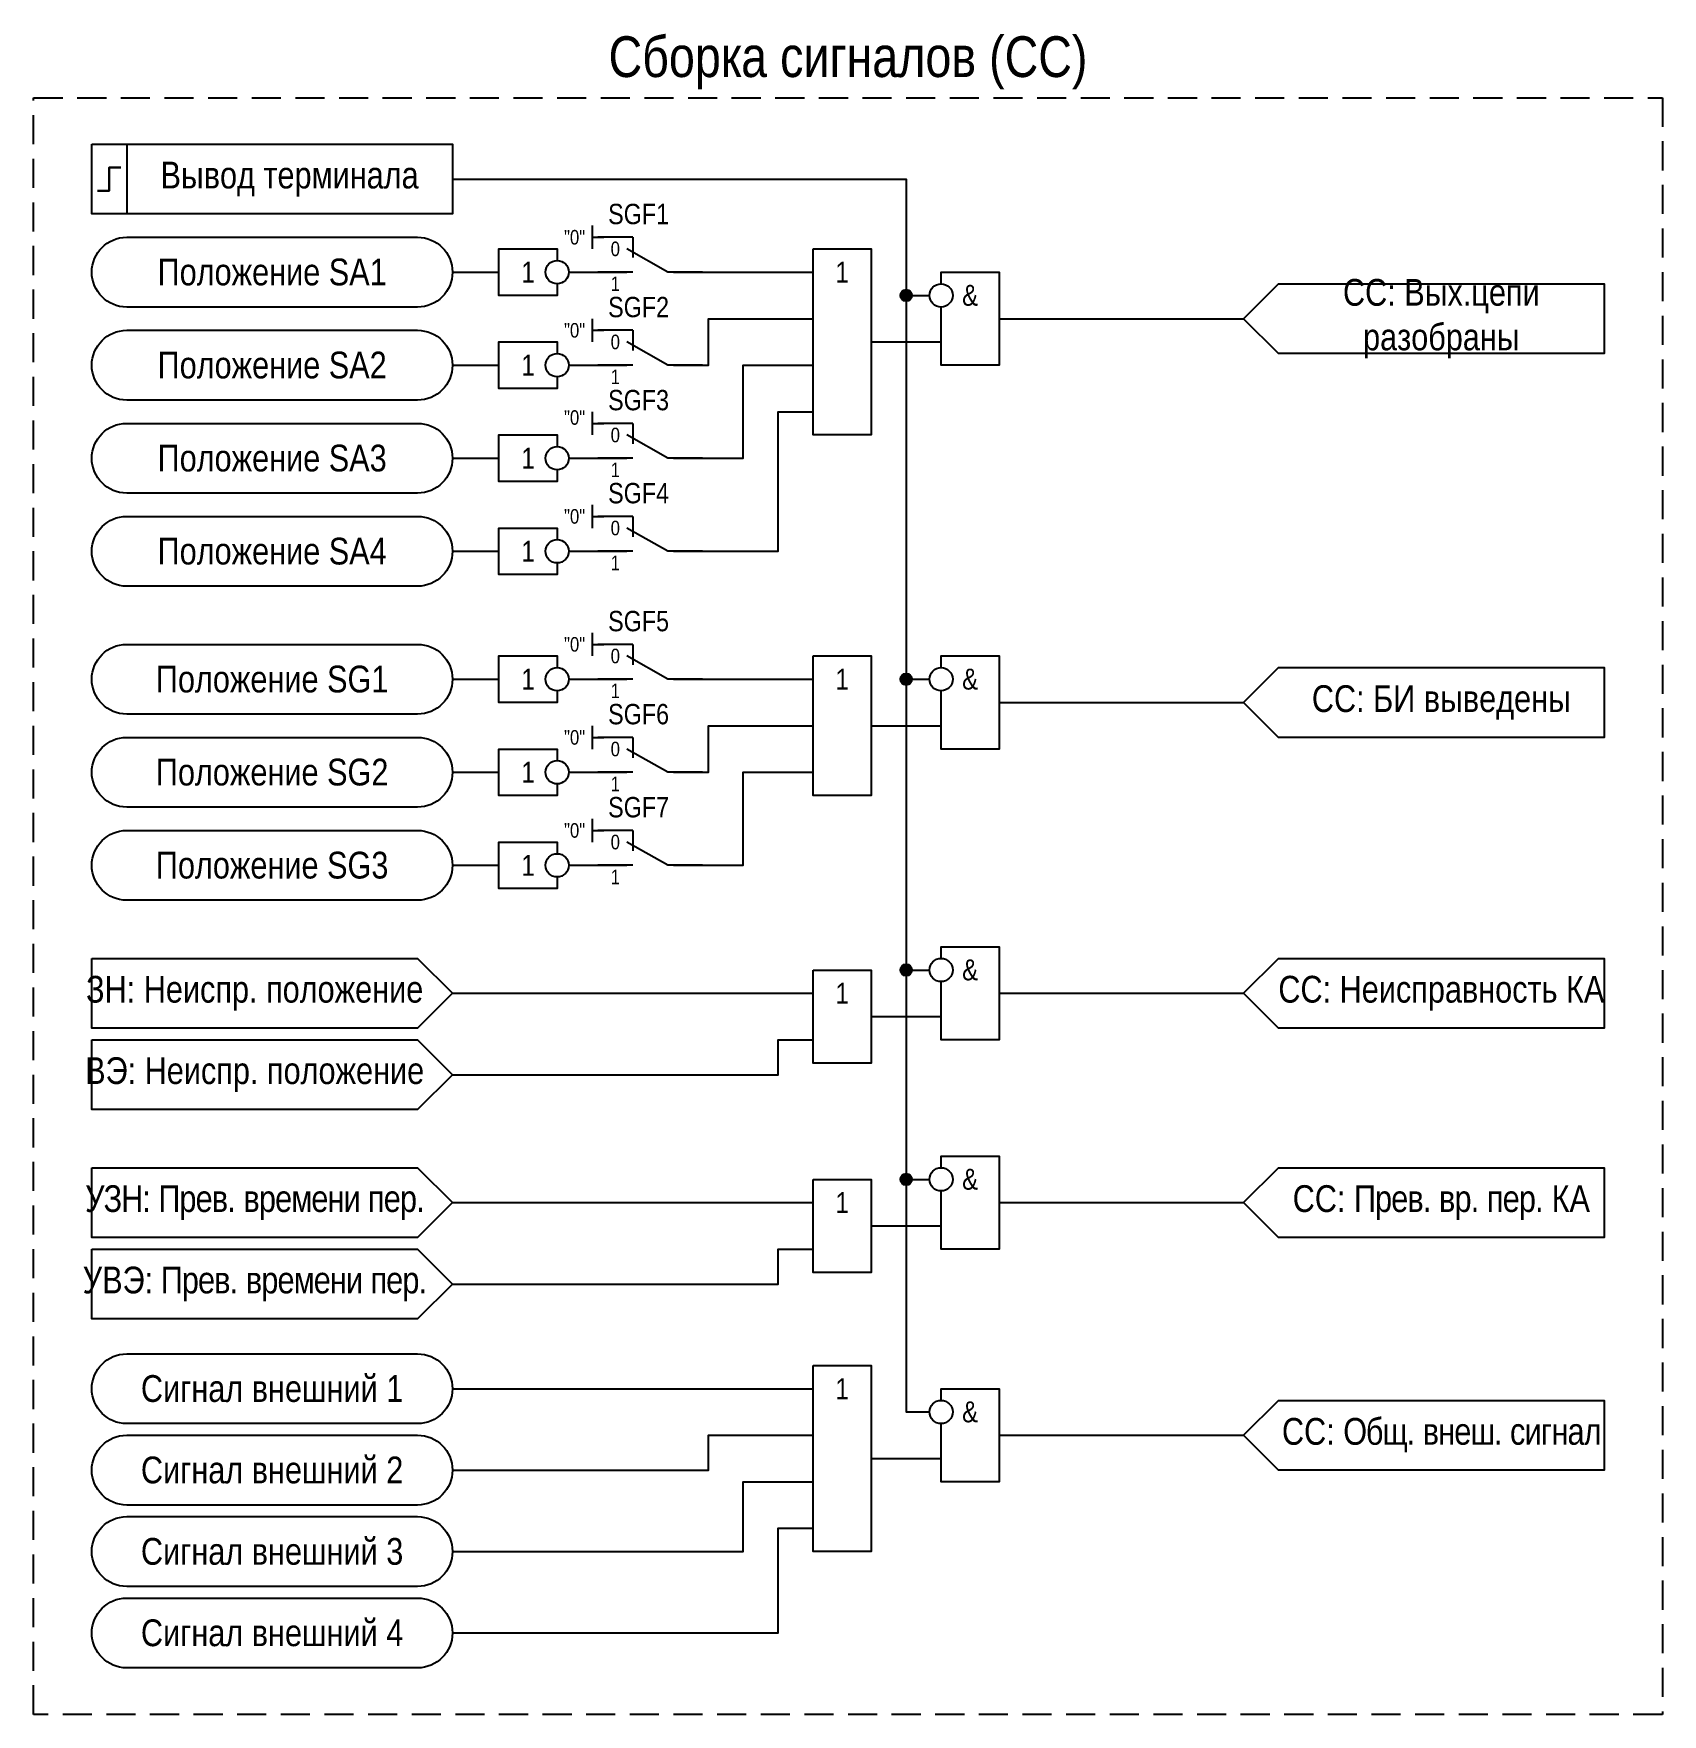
# Model space of a CAD drawing. Header units: millimetres. Extents: x -489 to 539, y 0 to 411.
# Drawn here: x -489 to -349, y 0 to 144.5 of the extents above; entities that cross this region are included whole.
import ezdxf
from ezdxf.enums import TextEntityAlignment as Align

# ---------------------------------------------------------------- set-up
doc = ezdxf.new("R2010")
doc.units = ezdxf.units.MM
doc.linetypes.add('штриховая2', pattern=[0.375, 0.25, -0.125])
doc.layers.add('TEXT', color=7, linetype='Continuous', lineweight=25)
doc.layers.add('Основная', color=7, linetype='Continuous')
doc.styles.add('2.5_Gost_RD', font='ARIALN.TTF', dxfattribs={"height": 2.5})
doc.styles.add('3.5_Gost_RD', font='ARIALN.TTF', dxfattribs={"height": 3.5})
doc.styles.add('Вывод', font='ARIALN.TTF', dxfattribs={"height": 2.5})
doc.styles.add('Компонент', font='ARIALN.TTF', dxfattribs={"height": 3.5})

msp = doc.modelspace()

# ---------------------------------------------------------------- texts
at = {"ltscale": 100, "attachment_point": 5}
for s, insert, char_height, width, style in [('Сборка сигналов (СС)', (-419, 142), 3.5, 140, '3.5_Gost_RD'), ('Положение SA1', (-468.5, 124), 2.3, 31, '2.5_Gost_RD'), ('1', (-446.5, 124), 1.8, 5, '2.5_Gost_RD'), ('1', (-419.5, 124), 1.8, 5, '2.5_Gost_RD'), ('&', (-408.5, 122), 1.8, 5, '2.5_Gost_RD'), ('СС: Вых.цепи разобраны', (-368, 120), 2.3, 28, '2.5_Gost_RD'), ('Положение SA2', (-468.5, 116), 2.3, 31, '2.5_Gost_RD'), ('1', (-446.5, 116), 1.8, 5, '2.5_Gost_RD'), ('Положение SA3', (-468.5, 108), 2.3, 31, '2.5_Gost_RD'), ('1', (-446.5, 108), 1.8, 5, '2.5_Gost_RD'), ('Положение SA4', (-468.5, 100), 2.3, 31, '2.5_Gost_RD'), ('1', (-446.5, 100), 1.8, 5, '2.5_Gost_RD'), ('Положение SG1', (-468.5, 89), 2.3, 31, '2.5_Gost_RD'), ('1', (-446.5, 89), 1.8, 5, '2.5_Gost_RD'), ('1', (-419.5, 89), 1.8, 5, '2.5_Gost_RD'), ('&', (-408.5, 89), 1.8, 5, '2.5_Gost_RD'), ('СС: БИ выведены', (-368, 87), 2.3, 28, '2.5_Gost_RD'), ('\\pt23;Положение SG2', (-468.5, 81), 2.3, 31, '2.5_Gost_RD'), ('1', (-446.5, 81), 1.8, 5, '2.5_Gost_RD'), ('Положение SG3', (-468.5, 73), 2.3, 31, '2.5_Gost_RD'), ('1', (-446.5, 73), 1.8, 5, '2.5_Gost_RD'), ('&', (-408.5, 64), 1.8, 5, '2.5_Gost_RD'), ('1', (-419.5, 62), 1.8, 5, '2.5_Gost_RD'), ('СС: Неисправность КА', (-368, 62), 2.3, 28, '2.5_Gost_RD'), ('&', (-408.5, 46), 1.8, 5, '2.5_Gost_RD'), ('1', (-419.5, 44), 1.8, 5, '2.5_Gost_RD'), ('СС: {\\T0.95;Прев. вр. пер.} КА', (-368, 44), 2.3, 28, '2.5_Gost_RD'), ('Сигнал внешний 1', (-468.5, 28), 2.3, 31, '2.5_Gost_RD'), ('1', (-419.5, 28), 1.8, 5, '2.5_Gost_RD'), ('&', (-408.5, 26), 1.8, 5, '2.5_Gost_RD'), ('СС: {\\T0.95;Общ. внеш. сигнал}', (-368, 24), 2.3, 28, '2.5_Gost_RD'), ('Сигнал внешний 2', (-468.5, 21), 2.3, 31, '2.5_Gost_RD'), ('Сигнал внешний 3', (-468.5, 14), 2.3, 31, '2.5_Gost_RD'), ('Сигнал внешний 4', (-468.5, 7), 2.3, 31, '2.5_Gost_RD')]:
    msp.add_mtext(s, dxfattribs=dict(at, insert=insert, char_height=char_height, width=width, style=style))
at = {"layer": 'TEXT', "ltscale": 100, "char_height": 2.3, "width": 28, "attachment_point": 5, "style": '2.5_Gost_RD'}
for s, insert in [('Вывод терминала', (-467, 132)), ('ЗН: Неиспр. положение', (-470, 62)), ('ВЭ: Неиспр. положение', (-470, 55)), ('{\\T0.95;УЗН: Прев. времени пер.}', (-470, 44)), ('УВЭ{\\T0.95;: Прев. времени пер.}', (-470, 37))]:
    msp.add_mtext(s, dxfattribs=dict(at, insert=insert))

# ---------------------------------------------------------------- blocks, each defined once
blk = doc.blocks.new('*U78')
at = {"layer": 'Основная', "ltscale": 0.35}
blk.add_line((6, 6), (6, 2.5), dxfattribs=at)
at = {"layer": 'Основная', "color": 0}
blk.add_line((0, 0), (7, 4), dxfattribs=at)
blk = doc.blocks.new('*U92')
at = {"layer": 'Основная', "color": 0}
for p, q in [((-3, 6), (-9, 6)), ((-3, 0), (-9, 0)), ((9, 0), (3, 0))]:
    blk.add_line(p, q, dxfattribs=at)
at = {"layer": 'Основная', "ltscale": 0.25, "xscale": -1}
blk.add_blockref('*U78', (3, 0), dxfattribs=at)
at = {"layer": 'Основная'}
for tag, height, style, p in [('ОУ', 3.5, 'Компонент', (-2, 10)), ('В1', 2.5, 'Вывод', (-13, 6)), ('В2', 2.5, 'Вывод', (-6, 4)), ('В3', 2.5, 'Вывод', (-6, -2))]:
    blk.add_attdef(tag, text='', height=height, dxfattribs=dict(at, style=style)).set_placement(p, align=Align.MIDDLE_CENTER)
blk = doc.blocks.new('*U89')
at = {"layer": 'Основная', "color": 0}
for p, q in [((-3, 6), (-9, 6)), ((-3, 0), (-9, 0)), ((9, 0), (3, 0))]:
    blk.add_line(p, q, dxfattribs=at)
at = {"layer": 'Основная', "ltscale": 0.25, "xscale": -1}
blk.add_blockref('*U78', (3, 0), dxfattribs=at)
at = {"layer": 'Основная'}
for tag, height, style, p in [('ОУ', 3.5, 'Компонент', (-2, 10)), ('В1', 2.5, 'Вывод', (-13, 6)), ('В2', 2.5, 'Вывод', (-6, 4)), ('В3', 2.5, 'Вывод', (-6, -2))]:
    blk.add_attdef(tag, text='', height=height, dxfattribs=dict(at, style=style)).set_placement(p, align=Align.MIDDLE_CENTER)
blk = doc.blocks.new('*U90')
at = {"layer": 'Основная', "color": 0}
for p, q in [((-3, 6), (-9, 6)), ((-3, 0), (-9, 0)), ((9, 0), (3, 0))]:
    blk.add_line(p, q, dxfattribs=at)
at = {"layer": 'Основная', "ltscale": 0.25, "xscale": -1}
blk.add_blockref('*U78', (3, 0), dxfattribs=at)
at = {"layer": 'Основная'}
for tag, height, style, p in [('ОУ', 3.5, 'Компонент', (-2, 10)), ('В1', 2.5, 'Вывод', (-13, 7)), ('В2', 2.5, 'Вывод', (-6, 4)), ('В3', 2.5, 'Вывод', (-6, -2))]:
    blk.add_attdef(tag, text='', height=height, dxfattribs=dict(at, style=style)).set_placement(p, align=Align.MIDDLE_CENTER)
blk = doc.blocks.new('*U91')
at = {"layer": 'Основная', "color": 0}
for p, q in [((-3, 6), (-9, 6)), ((-3, 0), (-9, 0)), ((9, 0), (3, 0))]:
    blk.add_line(p, q, dxfattribs=at)
at = {"layer": 'Основная', "ltscale": 0.25, "xscale": -1}
blk.add_blockref('*U78', (3, 0), dxfattribs=at)
at = {"layer": 'Основная'}
for tag, height, style, p in [('ОУ', 3.5, 'Компонент', (-2, 10)), ('В1', 2.5, 'Вывод', (-13, 6)), ('В2', 2.5, 'Вывод', (-6, 4)), ('В3', 2.5, 'Вывод', (-6, -2))]:
    blk.add_attdef(tag, text='', height=height, dxfattribs=dict(at, style=style)).set_placement(p, align=Align.MIDDLE_CENTER)
blk = doc.blocks.new('*U93')
at = {"layer": 'Основная', "color": 0}
for p, q in [((-3, 6), (-9, 6)), ((-3, 0), (-9, 0)), ((9, 0), (3, 0))]:
    blk.add_line(p, q, dxfattribs=at)
at = {"layer": 'Основная', "ltscale": 0.25, "xscale": -1}
blk.add_blockref('*U78', (3, 0), dxfattribs=at)
at = {"layer": 'Основная'}
for tag, height, style, p in [('ОУ', 3.5, 'Компонент', (-2, 10)), ('В1', 2.5, 'Вывод', (-13, 6)), ('В2', 2.5, 'Вывод', (-6, 4)), ('В3', 2.5, 'Вывод', (-6, -2))]:
    blk.add_attdef(tag, text='', height=height, dxfattribs=dict(at, style=style)).set_placement(p, align=Align.MIDDLE_CENTER)
blk = doc.blocks.new('*U94')
at = {"layer": 'Основная', "color": 0}
for p, q in [((-3, 6), (-9, 6)), ((-3, 0), (-9, 0)), ((9, 0), (3, 0))]:
    blk.add_line(p, q, dxfattribs=at)
at = {"layer": 'Основная', "ltscale": 0.25, "xscale": -1}
blk.add_blockref('*U78', (3, 0), dxfattribs=at)
at = {"layer": 'Основная'}
for tag, height, style, p in [('ОУ', 3.5, 'Компонент', (-2, 10)), ('В1', 2.5, 'Вывод', (-13, 6)), ('В2', 2.5, 'Вывод', (-6, 4)), ('В3', 2.5, 'Вывод', (-6, -2))]:
    blk.add_attdef(tag, text='', height=height, dxfattribs=dict(at, style=style)).set_placement(p, align=Align.MIDDLE_CENTER)
blk = doc.blocks.new('*U95')
at = {"layer": 'Основная', "color": 0}
for p, q in [((-3, 6), (-9, 6)), ((-3, 0), (-9, 0)), ((9, 0), (3, 0))]:
    blk.add_line(p, q, dxfattribs=at)
at = {"layer": 'Основная', "ltscale": 0.25, "xscale": -1}
blk.add_blockref('*U78', (3, 0), dxfattribs=at)
at = {"layer": 'Основная'}
for tag, height, style, p in [('ОУ', 3.5, 'Компонент', (-2, 10)), ('В1', 2.5, 'Вывод', (-13, 6)), ('В2', 2.5, 'Вывод', (-6, 4)), ('В3', 2.5, 'Вывод', (-6, -2))]:
    blk.add_attdef(tag, text='', height=height, dxfattribs=dict(at, style=style)).set_placement(p, align=Align.MIDDLE_CENTER)
blk = doc.blocks.new('Точка')
at = {"ltscale": 100}
h = blk.add_hatch(color=256, dxfattribs=at)
h.dxf.hatch_style = 1
edge = h.paths.add_edge_path()
edge.add_arc((0, 0), 0.5, 0, 360)
blk.add_circle((0, 0), 0.5, dxfattribs=at)

# ---------------------------------------------------------------- linework, layer by layer
at = {"ltscale": 100}
for p, q in [((-441, 128), (-441, 126)), ((-441, 127), (-440, 127)), ((-441, 120), (-441, 118)), ((-441, 119), (-440, 119)), ((-441, 112), (-441, 110)), ((-441, 111), (-440, 111)), ((-441, 104), (-441, 102)), ((-441, 103), (-440, 103)), ((-441, 93), (-441, 91)), ((-441, 92), (-440, 92)), ((-441, 85), (-441, 83)), ((-441, 84), (-440, 84)), ((-441, 77), (-441, 75)), ((-441, 76), (-440, 76))]:
    msp.add_line(p, q, dxfattribs=at)
at = {"linetype": 'штриховая2', "ltscale": 10}
msp.add_lwpolyline([(-489, 139), (-349, 139), (-349, 0), (-489, 0)], close=True, dxfattribs=at)
at = {"ltscale": 100}
for points in [[(-484, 135), (-481, 135), (-481, 129), (-484, 129)], [(-484, 135), (-453, 135), (-453, 129), (-484, 129)], [(-422, 126), (-417, 126), (-417, 110), (-422, 110)], [(-422, 91), (-417, 91), (-417, 79), (-422, 79)], [(-422, 64), (-417, 64), (-417, 56), (-422, 56)], [(-422, 46), (-417, 46), (-417, 38), (-422, 38)], [(-422, 30), (-417, 30), (-417, 14), (-422, 14)]]:
    msp.add_lwpolyline(points, close=True, dxfattribs=at)
at = {"lineweight": 30, "ltscale": 100}
msp.add_lwpolyline([(-481.5, 133), (-482.5, 133), (-482.5, 131), (-483.5, 131)], dxfattribs=at)
at = {"ltscale": 100}
for points in [[(-453, 132), (-414, 132), (-414, 122), (-412, 122)], [(-453, 132), (-414, 132), (-414, 89), (-412, 89)], [(-453, 132), (-414, 132), (-414, 64), (-412, 64)], [(-453, 132), (-414, 132), (-414, 46), (-412, 46)], [(-453, 132), (-414, 132), (-414, 26), (-412, 26)], [(-444, 123), (-444, 122), (-449, 122), (-449, 126), (-444, 126), (-444, 125)], [(-453, 124), (-449, 124)], [(-443, 124), (-438, 124)], [(-434, 124), (-422, 124)], [(-411, 123), (-411, 124), (-406, 124), (-406, 116), (-411, 116), (-411, 121)], [(-385, 120), (-382, 123), (-354, 123), (-354, 117), (-382, 117), (-385, 120)], [(-434, 116), (-431, 116), (-431, 120), (-422, 120)], [(-406, 120), (-385, 120)], [(-444, 115), (-444, 114), (-449, 114), (-449, 118), (-444, 118), (-444, 117)], [(-417, 118), (-411, 118)], [(-453, 116), (-449, 116)], [(-443, 116), (-438, 116)], [(-434, 108), (-428, 108), (-428, 116), (-422, 116)], [(-434, 100), (-425, 100), (-425, 112), (-422, 112)], [(-444, 107), (-444, 106), (-449, 106), (-449, 110), (-444, 110), (-444, 109)], [(-453, 108), (-449, 108)], [(-443, 108), (-438, 108)], [(-444, 99), (-444, 98), (-449, 98), (-449, 102), (-444, 102), (-444, 101)], [(-453, 100), (-449, 100)], [(-443, 100), (-438, 100)], [(-444, 88), (-444, 87), (-449, 87), (-449, 91), (-444, 91), (-444, 90)], [(-411, 90), (-411, 91), (-406, 91), (-406, 83), (-411, 83), (-411, 88)], [(-385, 87), (-382, 90), (-354, 90), (-354, 84), (-382, 84), (-385, 87)], [(-453, 89), (-449, 89)], [(-443, 89), (-438, 89)], [(-434, 89), (-422, 89)], [(-406, 87), (-385, 87)], [(-434, 81), (-431, 81), (-431, 85), (-422, 85)], [(-417, 85), (-411, 85)], [(-444, 80), (-444, 79), (-449, 79), (-449, 83), (-444, 83), (-444, 82)], [(-453, 81), (-449, 81)], [(-443, 81), (-438, 81)], [(-434, 73), (-428, 73), (-428, 81), (-422, 81)], [(-444, 72), (-444, 71), (-449, 71), (-449, 75), (-444, 75), (-444, 74)], [(-453, 73), (-449, 73)], [(-443, 73), (-438, 73)], [(-411, 65), (-411, 66), (-406, 66), (-406, 58), (-411, 58), (-411, 63)], [(-484, 65), (-456, 65), (-453, 62), (-456, 59), (-484, 59), (-484, 65)], [(-385, 62), (-382, 65), (-354, 65), (-354, 59), (-382, 59), (-385, 62)], [(-453, 62), (-422, 62)], [(-406, 62), (-385, 62)], [(-417, 60), (-411, 60)], [(-484, 58), (-456, 58), (-453, 55), (-456, 52), (-484, 52), (-484, 58)], [(-453, 55), (-425, 55), (-425, 58), (-422, 58)], [(-411, 47), (-411, 48), (-406, 48), (-406, 40), (-411, 40), (-411, 45)], [(-484, 47), (-456, 47), (-453, 44), (-456, 41), (-484, 41), (-484, 47)], [(-385, 44), (-382, 47), (-354, 47), (-354, 41), (-382, 41), (-385, 44)], [(-453, 44), (-422, 44)], [(-406, 44), (-385, 44)], [(-417, 42), (-411, 42)], [(-484, 40), (-456, 40), (-453, 37), (-456, 34), (-484, 34), (-484, 40)], [(-453, 37), (-425, 37), (-425, 40), (-422, 40)], [(-453, 28), (-422, 28)], [(-411, 27), (-411, 28), (-406, 28), (-406, 20), (-411, 20), (-411, 25)], [(-385, 24), (-382, 27), (-354, 27), (-354, 21), (-382, 21), (-385, 24)], [(-453, 21), (-431, 21), (-431, 24), (-422, 24)], [(-406, 24), (-385, 24)], [(-417, 22), (-411, 22)], [(-453, 14), (-428, 14), (-428, 20), (-422, 20)], [(-453, 7), (-425, 7), (-425, 16), (-422, 16)]]:
    msp.add_lwpolyline(points, dxfattribs=at)
for points in [[(-481, 121, -1), (-481, 127), (-456, 127, -1), (-456, 121)], [(-481, 113, -1), (-481, 119), (-456, 119, -1), (-456, 113)], [(-481, 105, -1), (-481, 111), (-456, 111, -1), (-456, 105)], [(-481, 97, -1), (-481, 103), (-456, 103, -1), (-456, 97)], [(-481, 86, -1), (-481, 92), (-456, 92, -1), (-456, 86)], [(-481, 78, -1), (-481, 84), (-456, 84, -1), (-456, 78)], [(-481, 70, -1), (-481, 76), (-456, 76, -1), (-456, 70)], [(-481, 25, -1), (-481, 31), (-456, 31, -1), (-456, 25)], [(-481, 18, -1), (-481, 24), (-456, 24, -1), (-456, 18)], [(-481, 11, -1), (-481, 17), (-456, 17, -1), (-456, 11)], [(-481, 4, -1), (-481, 10), (-456, 10, -1), (-456, 4)]]:
    msp.add_lwpolyline(points, format="xyb", close=True, dxfattribs=at)
for centre in [(-444, 124), (-411, 122), (-444, 116), (-444, 108), (-444, 100), (-444, 89), (-411, 89), (-444, 81), (-444, 73), (-411, 64), (-411, 46), (-411, 26)]:
    msp.add_circle(centre, 1, dxfattribs=at)

# ---------------------------------------------------------------- block references
for p in [(-414, 122), (-414, 89), (-414, 64), (-414, 46)]:
    msp.add_blockref('Точка', p, dxfattribs=at)
at = {"layer": 'Основная', "ltscale": 0.25, "xscale": 0.5, "yscale": 0.5, "zscale": 0.5}
for name, p, values in [('*U92', (-436, 124), {'ОУ': 'SGF1', 'В1': '"0"', 'В2': '0', 'В3': '1'}), ('*U89', (-436, 116), {'ОУ': 'SGF2', 'В1': '"0"', 'В2': '0', 'В3': '1'}), ('*U90', (-436, 108), {'ОУ': 'SGF3', 'В1': '"0"', 'В2': '0', 'В3': '1'}), ('*U91', (-436, 100), {'ОУ': 'SGF4', 'В1': '"0"', 'В2': '0', 'В3': '1'}), ('*U93', (-436, 89), {'ОУ': 'SGF5', 'В1': '"0"', 'В2': '0', 'В3': '1'}), ('*U94', (-436, 81), {'ОУ': 'SGF6', 'В1': '"0"', 'В2': '0', 'В3': '1'}), ('*U95', (-436, 73), {'ОУ': 'SGF7', 'В1': '"0"', 'В2': '0', 'В3': '1'})]:
    msp.add_blockref(name, p, dxfattribs=at).add_auto_attribs(values)

msp.set_redraw_order([(e.dxf.handle, doc.entitydb.next_handle()) for e in msp.query("TEXT MTEXT ATTDEF DIMENSION ARC_DIMENSION")])  # texts and dimensions are drawn at this point

doc.saveas('drawing.dxf')
